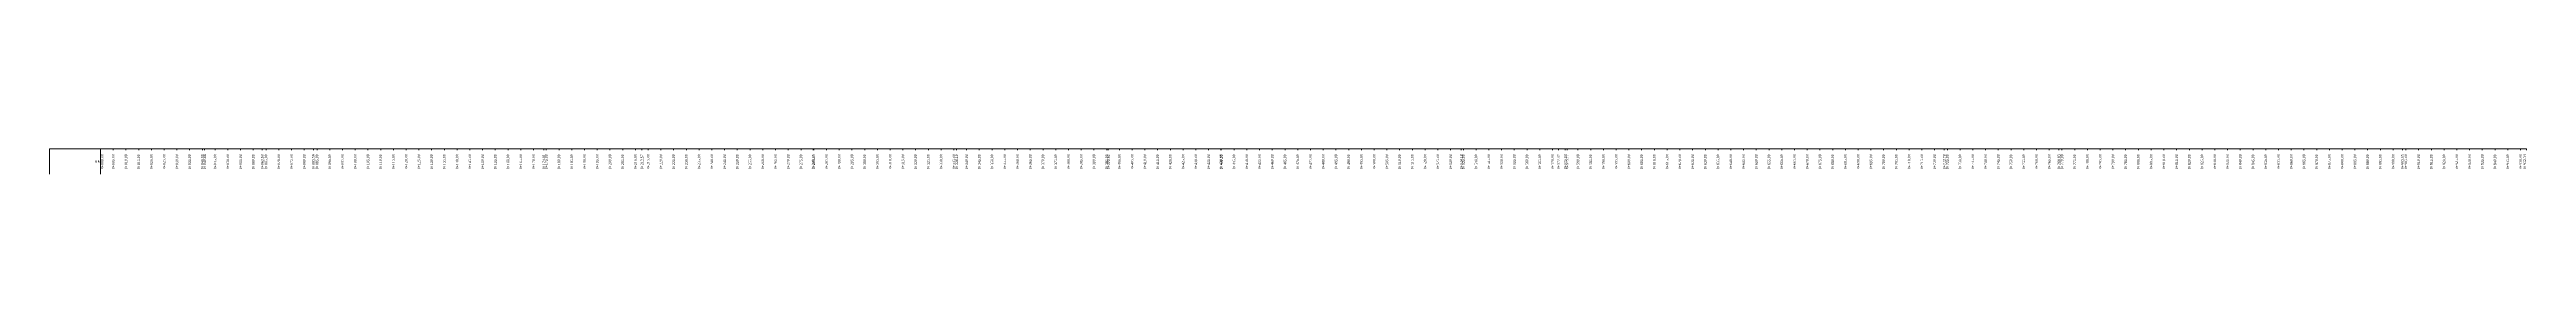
# Model space of a CAD drawing. Header units: metres. Extents: x 478603 to 489313, y 4282657 to 4289463.
# Drawn here: x 483848 to 484820, y 4287911 to 4287921 of the extents above; entities that cross this region are included whole.
import ezdxf

# ---------------------------------------------------------------- set-up
doc = ezdxf.new("R2010")
doc.units = ezdxf.units.M
for name, color, linetype, lineweight in [('PR_ENK_KM', 18, 'Continuous', 0), ('PR_OLCEK', 1, 'Continuous', 0), ('PR_PROFIL', 153, 'Continuous', 0)]:
    doc.layers.add(name, color=color, linetype=linetype, lineweight=lineweight)
doc.styles.get("Standard").update_dxf_attribs({"font": 'times.ttf'})

msp = doc.modelspace()

# ---------------------------------------------------------------- linework, layer by layer
at = {"layer": 'PR_OLCEK'}
for p in [(483867.87, 4287920.54, 899.9), (484820.21, 4287920.54, 899.9)]:
    msp.add_point(p, dxfattribs=at)
at = {"layer": 'PR_PROFIL'}
for p, q in [((483847.87, 4287920.54), (484820.21, 4287920.54)), ((483847.87, 4287910.66), (483847.87, 4287920.54)), ((483867.87, 4287910.66), (483867.87, 4287920.54)), ((483867.87, 4287920.04), (483867.87, 4287920.54)), ((483872.87, 4287920.04), (483872.87, 4287920.54)), ((483877.87, 4287920.04), (483877.87, 4287920.54)), ((483882.87, 4287920.04), (483882.87, 4287920.54)), ((483887.87, 4287920.04), (483887.87, 4287920.54)), ((483892.87, 4287920.04), (483892.87, 4287920.54)), ((483897.87, 4287920.04), (483897.87, 4287920.54)), ((483902.87, 4287920.04), (483902.87, 4287920.54)), ((483907.87, 4287920.04), (483907.87, 4287920.54)), ((483908.75, 4287920.04), (483908.75, 4287920.54)), ((483912.87, 4287920.04), (483912.87, 4287920.54)), ((483917.87, 4287920.04), (483917.87, 4287920.54)), ((483922.87, 4287920.04), (483922.87, 4287920.54)), ((483927.87, 4287920.04), (483927.87, 4287920.54)), ((483931.37, 4287920.04), (483931.37, 4287920.54)), ((483932.87, 4287920.04), (483932.87, 4287920.54)), ((483937.87, 4287920.04), (483937.87, 4287920.54)), ((483942.87, 4287920.04), (483942.87, 4287920.54)), ((483947.87, 4287920.04), (483947.87, 4287920.54)), ((483951.46, 4287920.04), (483951.46, 4287920.54)), ((483952.87, 4287920.04), (483952.87, 4287920.54)), ((483957.87, 4287920.04), (483957.87, 4287920.54)), ((483962.87, 4287920.04), (483962.87, 4287920.54)), ((483967.87, 4287920.04), (483967.87, 4287920.54)), ((483972.87, 4287920.04), (483972.87, 4287920.54)), ((483977.87, 4287920.04), (483977.87, 4287920.54)), ((483982.87, 4287920.04), (483982.87, 4287920.54)), ((483987.87, 4287920.04), (483987.87, 4287920.54)), ((483992.87, 4287920.04), (483992.87, 4287920.54)), ((483997.87, 4287920.04), (483997.87, 4287920.54)), ((484002.87, 4287920.04), (484002.87, 4287920.54)), ((484007.87, 4287920.04), (484007.87, 4287920.54)), ((484012.87, 4287920.04), (484012.87, 4287920.54)), ((484017.87, 4287920.04), (484017.87, 4287920.54)), ((484022.87, 4287920.04), (484022.87, 4287920.54)), ((484027.87, 4287920.04), (484027.87, 4287920.54)), ((484032.87, 4287920.04), (484032.87, 4287920.54)), ((484037.87, 4287920.04), (484037.87, 4287920.54)), ((484041.88, 4287920.04), (484041.88, 4287920.54)), ((484042.87, 4287920.04), (484042.87, 4287920.54)), ((484047.87, 4287920.04), (484047.87, 4287920.54)), ((484052.87, 4287920.04), (484052.87, 4287920.54)), ((484057.87, 4287920.04), (484057.87, 4287920.54)), ((484062.87, 4287920.04), (484062.87, 4287920.54)), ((484067.87, 4287920.04), (484067.87, 4287920.54)), ((484072.87, 4287920.04), (484072.87, 4287920.54)), ((484077.87, 4287920.04), (484077.87, 4287920.54)), ((484080.44, 4287920.04), (484080.44, 4287920.54)), ((484082.87, 4287920.04), (484082.87, 4287920.54)), ((484087.87, 4287920.04), (484087.87, 4287920.54)), ((484092.87, 4287920.04), (484092.87, 4287920.54)), ((484097.87, 4287920.04), (484097.87, 4287920.54)), ((484102.87, 4287920.04), (484102.87, 4287920.54)), ((484107.87, 4287920.04), (484107.87, 4287920.54)), ((484112.87, 4287920.04), (484112.87, 4287920.54)), ((484117.87, 4287920.04), (484117.87, 4287920.54)), ((484122.87, 4287920.04), (484122.87, 4287920.54)), ((484127.87, 4287920.04), (484127.87, 4287920.54)), ((484132.87, 4287920.04), (484132.87, 4287920.54)), ((484137.87, 4287920.04), (484137.87, 4287920.54)), ((484142.87, 4287920.04), (484142.87, 4287920.54)), ((484147.62, 4287920.04), (484147.62, 4287920.54)), ((484147.87, 4287920.04), (484147.87, 4287920.54)), ((484152.87, 4287920.04), (484152.87, 4287920.54)), ((484157.87, 4287920.04), (484157.87, 4287920.54)), ((484162.87, 4287920.04), (484162.87, 4287920.54)), ((484167.87, 4287920.04), (484167.87, 4287920.54)), ((484172.87, 4287920.04), (484172.87, 4287920.54)), ((484177.87, 4287920.04), (484177.87, 4287920.54)), ((484182.87, 4287920.04), (484182.87, 4287920.54)), ((484187.87, 4287920.04), (484187.87, 4287920.54)), ((484192.87, 4287920.04), (484192.87, 4287920.54)), ((484197.87, 4287920.04), (484197.87, 4287920.54)), ((484202.87, 4287920.04), (484202.87, 4287920.54)), ((484203.97, 4287920.04), (484203.97, 4287920.54)), ((484207.87, 4287920.04), (484207.87, 4287920.54)), ((484212.87, 4287920.04), (484212.87, 4287920.54)), ((484217.87, 4287920.04), (484217.87, 4287920.54)), ((484222.87, 4287920.04), (484222.87, 4287920.54)), ((484227.87, 4287920.04), (484227.87, 4287920.54)), ((484232.87, 4287920.04), (484232.87, 4287920.54)), ((484237.87, 4287920.04), (484237.87, 4287920.54)), ((484242.87, 4287920.04), (484242.87, 4287920.54)), ((484247.87, 4287920.04), (484247.87, 4287920.54)), ((484252.87, 4287920.04), (484252.87, 4287920.54)), ((484257.87, 4287920.04), (484257.87, 4287920.54)), ((484262.87, 4287920.04), (484262.87, 4287920.54)), ((484263.49, 4287920.04), (484263.49, 4287920.54)), ((484267.87, 4287920.04), (484267.87, 4287920.54)), ((484272.87, 4287920.04), (484272.87, 4287920.54)), ((484277.87, 4287920.04), (484277.87, 4287920.54)), ((484282.87, 4287920.04), (484282.87, 4287920.54)), ((484287.87, 4287920.04), (484287.87, 4287920.54)), ((484292.87, 4287920.04), (484292.87, 4287920.54)), ((484297.87, 4287920.04), (484297.87, 4287920.54)), ((484302.87, 4287920.04), (484302.87, 4287920.54)), ((484307.73, 4287920.04), (484307.73, 4287920.54)), ((484307.87, 4287920.04), (484307.87, 4287920.54)), ((484312.87, 4287920.04), (484312.87, 4287920.54)), ((484317.87, 4287920.04), (484317.87, 4287920.54)), ((484322.87, 4287920.04), (484322.87, 4287920.54)), ((484327.87, 4287920.04), (484327.87, 4287920.54)), ((484332.87, 4287920.04), (484332.87, 4287920.54)), ((484337.87, 4287920.04), (484337.87, 4287920.54)), ((484342.87, 4287920.04), (484342.87, 4287920.54)), ((484347.87, 4287920.04), (484347.87, 4287920.54)), ((484352.87, 4287920.04), (484352.87, 4287920.54)), ((484357.87, 4287920.04), (484357.87, 4287920.54)), ((484362.87, 4287920.04), (484362.87, 4287920.54)), ((484367.87, 4287920.04), (484367.87, 4287920.54)), ((484372.87, 4287920.04), (484372.87, 4287920.54)), ((484377.87, 4287920.04), (484377.87, 4287920.54)), ((484382.87, 4287920.04), (484382.87, 4287920.54)), ((484387.87, 4287920.04), (484387.87, 4287920.54)), ((484392.87, 4287920.04), (484392.87, 4287920.54)), ((484397.87, 4287920.04), (484397.87, 4287920.54)), ((484402.05, 4287920.04), (484402.05, 4287920.54)), ((484402.87, 4287920.04), (484402.87, 4287920.54)), ((484407.87, 4287920.04), (484407.87, 4287920.54)), ((484412.87, 4287920.04), (484412.87, 4287920.54)), ((484417.87, 4287920.04), (484417.87, 4287920.54)), ((484422.87, 4287920.04), (484422.87, 4287920.54)), ((484427.87, 4287920.04), (484427.87, 4287920.54)), ((484432.87, 4287920.04), (484432.87, 4287920.54)), ((484437.87, 4287920.04), (484437.87, 4287920.54)), ((484440.24, 4287920.04), (484440.24, 4287920.54)), ((484442.87, 4287920.04), (484442.87, 4287920.54)), ((484443.64, 4287920.04), (484443.64, 4287920.54)), ((484447.87, 4287920.04), (484447.87, 4287920.54)), ((484452.87, 4287920.04), (484452.87, 4287920.54)), ((484457.87, 4287920.04), (484457.87, 4287920.54)), ((484462.87, 4287920.04), (484462.87, 4287920.54)), ((484467.87, 4287920.04), (484467.87, 4287920.54)), ((484472.87, 4287920.04), (484472.87, 4287920.54)), ((484477.87, 4287920.04), (484477.87, 4287920.54)), ((484482.87, 4287920.04), (484482.87, 4287920.54)), ((484487.87, 4287920.04), (484487.87, 4287920.54)), ((484492.87, 4287920.04), (484492.87, 4287920.54)), ((484497.87, 4287920.04), (484497.87, 4287920.54)), ((484502.87, 4287920.04), (484502.87, 4287920.54)), ((484507.87, 4287920.04), (484507.87, 4287920.54)), ((484512.87, 4287920.04), (484512.87, 4287920.54)), ((484517.87, 4287920.04), (484517.87, 4287920.54)), ((484522.87, 4287920.04), (484522.87, 4287920.54)), ((484527.87, 4287920.04), (484527.87, 4287920.54)), ((484532.87, 4287920.04), (484532.87, 4287920.54)), ((484537.87, 4287920.04), (484537.87, 4287920.54)), ((484542.87, 4287920.04), (484542.87, 4287920.54)), ((484547.87, 4287920.04), (484547.87, 4287920.54)), ((484552.87, 4287920.04), (484552.87, 4287920.54)), ((484557.87, 4287920.04), (484557.87, 4287920.54)), ((484562.87, 4287920.04), (484562.87, 4287920.54)), ((484567.87, 4287920.04), (484567.87, 4287920.54)), ((484572.87, 4287920.04), (484572.87, 4287920.54)), ((484577.87, 4287920.04), (484577.87, 4287920.54)), ((484582.87, 4287920.04), (484582.87, 4287920.54)), ((484587.87, 4287920.04), (484587.87, 4287920.54)), ((484591.66, 4287920.04), (484591.66, 4287920.54)), ((484592.87, 4287920.04), (484592.87, 4287920.54)), ((484597.87, 4287920.04), (484597.87, 4287920.54)), ((484602.87, 4287920.04), (484602.87, 4287920.54)), ((484607.87, 4287920.04), (484607.87, 4287920.54)), ((484612.87, 4287920.04), (484612.87, 4287920.54)), ((484617.87, 4287920.04), (484617.87, 4287920.54)), ((484622.87, 4287920.04), (484622.87, 4287920.54)), ((484627.87, 4287920.04), (484627.87, 4287920.54)), ((484632.87, 4287920.04), (484632.87, 4287920.54)), ((484636.7, 4287920.04), (484636.7, 4287920.54)), ((484637.87, 4287920.04), (484637.87, 4287920.54)), ((484642.87, 4287920.04), (484642.87, 4287920.54)), ((484647.87, 4287920.04), (484647.87, 4287920.54)), ((484652.87, 4287920.04), (484652.87, 4287920.54)), ((484657.87, 4287920.04), (484657.87, 4287920.54)), ((484662.87, 4287920.04), (484662.87, 4287920.54)), ((484667.87, 4287920.04), (484667.87, 4287920.54)), ((484672.87, 4287920.04), (484672.87, 4287920.54)), ((484677.87, 4287920.04), (484677.87, 4287920.54)), ((484682.87, 4287920.04), (484682.87, 4287920.54)), ((484687.87, 4287920.04), (484687.87, 4287920.54)), ((484692.87, 4287920.04), (484692.87, 4287920.54)), ((484697.87, 4287920.04), (484697.87, 4287920.54)), ((484702.87, 4287920.04), (484702.87, 4287920.54)), ((484707.87, 4287920.04), (484707.87, 4287920.54)), ((484712.87, 4287920.04), (484712.87, 4287920.54)), ((484717.87, 4287920.04), (484717.87, 4287920.54)), ((484722.87, 4287920.04), (484722.87, 4287920.54)), ((484727.87, 4287920.04), (484727.87, 4287920.54)), ((484732.87, 4287920.04), (484732.87, 4287920.54)), ((484737.87, 4287920.04), (484737.87, 4287920.54)), ((484742.87, 4287920.04), (484742.87, 4287920.54)), ((484747.87, 4287920.04), (484747.87, 4287920.54)), ((484752.87, 4287920.04), (484752.87, 4287920.54)), ((484757.87, 4287920.04), (484757.87, 4287920.54)), ((484762.87, 4287920.04), (484762.87, 4287920.54)), ((484767.87, 4287920.04), (484767.87, 4287920.54)), ((484771.52, 4287920.04), (484771.52, 4287920.54)), ((484772.87, 4287920.04), (484772.87, 4287920.54)), ((484777.87, 4287920.04), (484777.87, 4287920.54)), ((484782.87, 4287920.04), (484782.87, 4287920.54)), ((484787.87, 4287920.04), (484787.87, 4287920.54)), ((484792.87, 4287920.04), (484792.87, 4287920.54)), ((484797.87, 4287920.04), (484797.87, 4287920.54)), ((484802.87, 4287920.04), (484802.87, 4287920.54)), ((484807.87, 4287920.04), (484807.87, 4287920.54)), ((484812.87, 4287920.04), (484812.87, 4287920.54)), ((484817.87, 4287920.04), (484817.87, 4287920.54)), ((484820.21, 4287920.04), (484820.21, 4287920.54))]:
    msp.add_line(p, q, dxfattribs=at)

# ---------------------------------------------------------------- texts
at = {"layer": 'PR_ENK_KM'}
msp.add_text('KM', height=1, dxfattribs=at).set_placement((483865.62, 4287915.1))
for s, p in [('  0+000.00', (483869.04, 4287911.83)), ('  0+005.00', (483873.37, 4287911.83)), ('  0+010.00', (483878.37, 4287911.83)), ('  0+015.00', (483883.37, 4287911.83)), ('  0+020.00', (483888.37, 4287911.83)), ('  0+025.00', (483893.37, 4287911.83)), ('  0+030.00', (483898.37, 4287911.83)), ('  0+035.00', (483903.37, 4287911.83)), ('  0+040.00', (483908.37, 4287911.83)), ('  0+040.88', (483909.25, 4287911.83)), ('  0+045.00', (483913.37, 4287911.83)), ('  0+050.00', (483918.37, 4287911.83)), ('  0+055.00', (483923.37, 4287911.83)), ('  0+060.00', (483928.37, 4287911.83)), ('  0+063.50', (483931.87, 4287911.83)), ('  0+065.00', (483933.37, 4287911.83)), ('  0+070.00', (483938.37, 4287911.83)), ('  0+075.00', (483943.37, 4287911.83)), ('  0+080.00', (483948.37, 4287911.83)), ('  0+083.59', (483951.96, 4287911.83)), ('  0+085.00', (483953.37, 4287911.83)), ('  0+090.00', (483958.37, 4287911.83)), ('  0+095.00', (483963.37, 4287911.83)), ('  0+100.00', (483968.37, 4287911.83)), ('  0+105.00', (483973.37, 4287911.83)), ('  0+110.00', (483978.37, 4287911.83)), ('  0+115.00', (483983.37, 4287911.83)), ('  0+120.00', (483988.37, 4287911.83)), ('  0+125.00', (483993.37, 4287911.83)), ('  0+130.00', (483998.37, 4287911.83)), ('  0+135.00', (484003.37, 4287911.83)), ('  0+140.00', (484008.37, 4287911.83)), ('  0+145.00', (484013.37, 4287911.83)), ('  0+150.00', (484018.37, 4287911.83)), ('  0+155.00', (484023.37, 4287911.83)), ('  0+160.00', (484028.37, 4287911.83)), ('  0+165.00', (484033.37, 4287911.83)), ('  0+170.00', (484038.37, 4287911.83)), ('  0+174.01', (484042.38, 4287911.83)), ('  0+175.00', (484043.37, 4287911.83)), ('  0+180.00', (484048.37, 4287911.83)), ('  0+185.00', (484053.37, 4287911.83)), ('  0+190.00', (484058.37, 4287911.83)), ('  0+195.00', (484063.37, 4287911.83)), ('  0+200.00', (484068.37, 4287911.83)), ('  0+205.00', (484073.37, 4287911.83)), ('  0+210.00', (484078.37, 4287911.83)), ('  0+212.57', (484080.94, 4287911.83)), ('  0+215.00', (484083.37, 4287911.83)), ('  0+220.00', (484088.37, 4287911.83)), ('  0+225.00', (484093.37, 4287911.83)), ('  0+230.00', (484098.37, 4287911.83)), ('  0+235.00', (484103.37, 4287911.83)), ('  0+240.00', (484108.37, 4287911.83)), ('  0+245.00', (484113.37, 4287911.83)), ('  0+250.00', (484118.37, 4287911.83)), ('  0+255.00', (484123.37, 4287911.83)), ('  0+260.00', (484128.37, 4287911.83)), ('  0+265.00', (484133.37, 4287911.83)), ('  0+270.00', (484138.37, 4287911.83)), ('  0+275.00', (484143.37, 4287911.83)), ('  0+279.75', (484148.12, 4287911.83)), ('  0+280.00', (484148.37, 4287911.83)), ('  0+285.00', (484153.37, 4287911.83)), ('  0+290.00', (484158.37, 4287911.83)), ('  0+295.00', (484163.37, 4287911.83)), ('  0+300.00', (484168.37, 4287911.83)), ('  0+305.00', (484173.37, 4287911.83)), ('  0+310.00', (484178.37, 4287911.83)), ('  0+315.00', (484183.37, 4287911.83)), ('  0+320.00', (484188.37, 4287911.83)), ('  0+325.00', (484193.37, 4287911.83)), ('  0+330.00', (484198.37, 4287911.83)), ('  0+335.00', (484203.37, 4287911.83)), ('  0+336.10', (484204.47, 4287911.83)), ('  0+340.00', (484208.37, 4287911.83)), ('  0+345.00', (484213.37, 4287911.83)), ('  0+350.00', (484218.37, 4287911.83)), ('  0+355.00', (484223.37, 4287911.83)), ('  0+360.00', (484228.37, 4287911.83)), ('  0+365.00', (484233.37, 4287911.83)), ('  0+370.00', (484238.37, 4287911.83)), ('  0+375.00', (484243.37, 4287911.83)), ('  0+380.00', (484248.37, 4287911.83)), ('  0+385.00', (484253.37, 4287911.83)), ('  0+390.00', (484258.37, 4287911.83)), ('  0+395.00', (484263.37, 4287911.83)), ('  0+395.62', (484263.99, 4287911.83)), ('  0+400.00', (484268.37, 4287911.83)), ('  0+405.00', (484273.37, 4287911.83)), ('  0+410.00', (484278.37, 4287911.83)), ('  0+415.00', (484283.37, 4287911.83)), ('  0+420.00', (484288.37, 4287911.83)), ('  0+425.00', (484293.37, 4287911.83)), ('  0+430.00', (484298.37, 4287911.83)), ('  0+435.00', (484303.37, 4287911.83)), ('  0+439.86', (484308.23, 4287911.83)), ('  0+440.00', (484308.37, 4287911.83)), ('  0+445.00', (484313.37, 4287911.83)), ('  0+450.00', (484318.37, 4287911.83)), ('  0+455.00', (484323.37, 4287911.83)), ('  0+460.00', (484328.37, 4287911.83)), ('  0+465.00', (484333.37, 4287911.83)), ('  0+470.00', (484338.37, 4287911.83)), ('  0+475.00', (484343.37, 4287911.83)), ('  0+480.00', (484348.37, 4287911.83)), ('  0+485.00', (484353.37, 4287911.83)), ('  0+490.00', (484358.37, 4287911.83)), ('  0+495.00', (484363.37, 4287911.83)), ('  0+500.00', (484368.37, 4287911.83)), ('  0+505.00', (484373.37, 4287911.83)), ('  0+510.00', (484378.37, 4287911.83)), ('  0+515.00', (484383.37, 4287911.83)), ('  0+520.00', (484388.37, 4287911.83)), ('  0+525.00', (484393.37, 4287911.83)), ('  0+530.00', (484398.37, 4287911.83)), ('  0+534.18', (484402.55, 4287911.83)), ('  0+535.00', (484403.37, 4287911.83)), ('  0+540.00', (484408.37, 4287911.83)), ('  0+545.00', (484413.37, 4287911.83)), ('  0+550.00', (484418.37, 4287911.83)), ('  0+555.00', (484423.37, 4287911.83)), ('  0+560.00', (484428.37, 4287911.83)), ('  0+565.00', (484433.37, 4287911.83)), ('  0+570.00', (484438.37, 4287911.83)), ('  0+572.37', (484440.74, 4287911.83)), ('  0+575.00', (484443.37, 4287911.83)), ('  0+575.77', (484444.14, 4287911.83)), ('  0+580.00', (484448.37, 4287911.83)), ('  0+585.00', (484453.37, 4287911.83)), ('  0+590.00', (484458.37, 4287911.83)), ('  0+595.00', (484463.37, 4287911.83)), ('  0+600.00', (484468.37, 4287911.83)), ('  0+605.00', (484473.37, 4287911.83)), ('  0+610.00', (484478.37, 4287911.83)), ('  0+615.00', (484483.37, 4287911.83)), ('  0+620.00', (484488.37, 4287911.83)), ('  0+625.00', (484493.37, 4287911.83)), ('  0+630.00', (484498.37, 4287911.83)), ('  0+635.00', (484503.37, 4287911.83)), ('  0+640.00', (484508.37, 4287911.83)), ('  0+645.00', (484513.37, 4287911.83)), ('  0+650.00', (484518.37, 4287911.83)), ('  0+655.00', (484523.37, 4287911.83)), ('  0+660.00', (484528.37, 4287911.83)), ('  0+665.00', (484533.37, 4287911.83)), ('  0+670.00', (484538.37, 4287911.83)), ('  0+675.00', (484543.37, 4287911.83)), ('  0+680.00', (484548.37, 4287911.83)), ('  0+685.00', (484553.37, 4287911.83)), ('  0+690.00', (484558.37, 4287911.83)), ('  0+695.00', (484563.37, 4287911.83)), ('  0+700.00', (484568.37, 4287911.83)), ('  0+705.00', (484573.37, 4287911.83)), ('  0+710.00', (484578.37, 4287911.83)), ('  0+715.00', (484583.37, 4287911.83)), ('  0+720.00', (484588.37, 4287911.83)), ('  0+723.78', (484592.16, 4287911.83)), ('  0+725.00', (484593.37, 4287911.83)), ('  0+730.00', (484598.37, 4287911.83)), ('  0+735.00', (484603.37, 4287911.83)), ('  0+740.00', (484608.37, 4287911.83)), ('  0+745.00', (484613.37, 4287911.83)), ('  0+750.00', (484618.37, 4287911.83)), ('  0+755.00', (484623.37, 4287911.83)), ('  0+760.00', (484628.37, 4287911.83)), ('  0+765.00', (484633.37, 4287911.83)), ('  0+768.83', (484637.2, 4287911.83)), ('  0+770.00', (484638.37, 4287911.83)), ('  0+775.00', (484643.37, 4287911.83)), ('  0+780.00', (484648.37, 4287911.83)), ('  0+785.00', (484653.37, 4287911.83)), ('  0+790.00', (484658.37, 4287911.83)), ('  0+795.00', (484663.37, 4287911.83)), ('  0+800.00', (484668.37, 4287911.83)), ('  0+805.00', (484673.37, 4287911.83)), ('  0+810.00', (484678.37, 4287911.83)), ('  0+815.00', (484683.37, 4287911.83)), ('  0+820.00', (484688.37, 4287911.83)), ('  0+825.00', (484693.37, 4287911.83)), ('  0+830.00', (484698.37, 4287911.83)), ('  0+835.00', (484703.37, 4287911.83)), ('  0+840.00', (484708.37, 4287911.83)), ('  0+845.00', (484713.37, 4287911.83)), ('  0+850.00', (484718.37, 4287911.83)), ('  0+855.00', (484723.37, 4287911.83)), ('  0+860.00', (484728.37, 4287911.83)), ('  0+865.00', (484733.37, 4287911.83)), ('  0+870.00', (484738.37, 4287911.83)), ('  0+875.00', (484743.37, 4287911.83)), ('  0+880.00', (484748.37, 4287911.83)), ('  0+885.00', (484753.37, 4287911.83)), ('  0+890.00', (484758.37, 4287911.83)), ('  0+895.00', (484763.37, 4287911.83)), ('  0+900.00', (484768.37, 4287911.83)), ('  0+903.65', (484772.02, 4287911.83)), ('  0+905.00', (484773.37, 4287911.83)), ('  0+910.00', (484778.37, 4287911.83)), ('  0+915.00', (484783.37, 4287911.83)), ('  0+920.00', (484788.37, 4287911.83)), ('  0+925.00', (484793.37, 4287911.83)), ('  0+930.00', (484798.37, 4287911.83)), ('  0+935.00', (484803.37, 4287911.83)), ('  0+940.00', (484808.37, 4287911.83)), ('  0+945.00', (484813.37, 4287911.83)), ('  0+950.00', (484818.37, 4287911.83)), ('  0+952.34', (484820.04, 4287911.83))]:
    msp.add_text(s, height=1, rotation=90, dxfattribs=at).set_placement(p)

doc.saveas('drawing.dxf')
